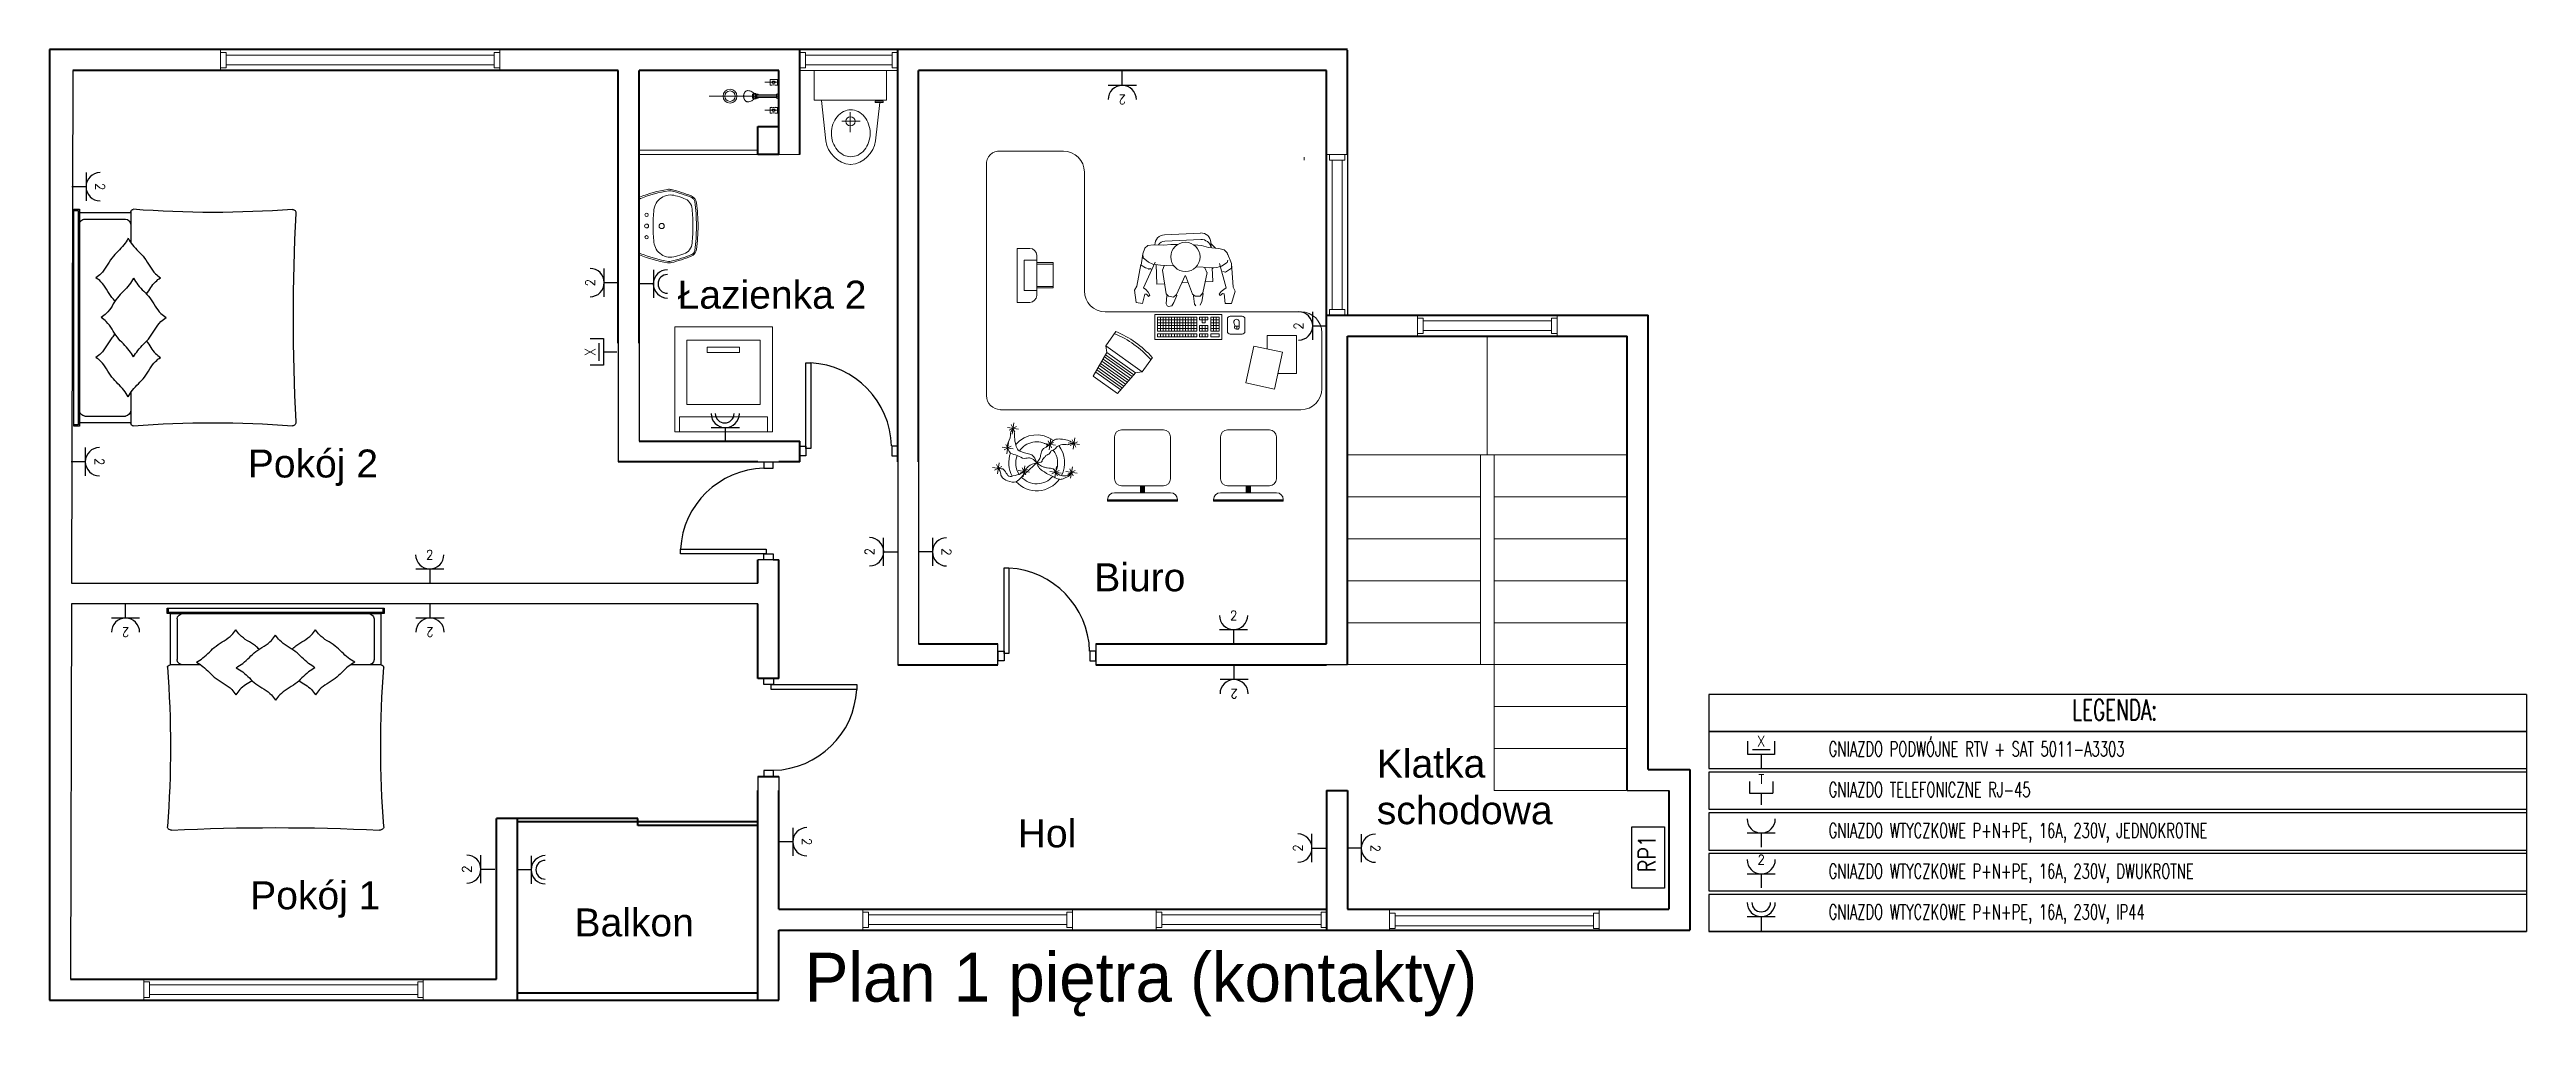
# Model space of a CAD drawing. Header units: inches. Extents: x -114 to 163, y -251 to 267.
# Drawn here: x 32.48 to 50.21, y 53.62 to 60.54 of the extents above; entities that cross this region are included whole.
import ezdxf
from ezdxf.enums import TextEntityAlignment as Align

# ---------------------------------------------------------------- set-up
doc = ezdxf.new("R2010")
doc.units = ezdxf.units.IN
doc.header["$MEASUREMENT"] = 0
for name, color, linetype in [('01-Text', 250, 'Continuous'), ('czerwone gniazzdka', 10, 'Continuous'), ('furn', 34, 'Continuous')]:
    doc.layers.add(name, color=color, linetype=linetype)
doc.layers.add('DOOR WINDOW 1 75', color=7, linetype='Continuous', lineweight=9, true_color=0x666666)
doc.layers.add('FURNITURE E 1 75', color=7, linetype='Continuous', lineweight=13, true_color=0xa6a9ab)
doc.layers.add('TREE C 1 75', color=7, linetype='Continuous', lineweight=5, true_color=0xb9dace, transparency=0.6)
doc.layers.add('WALL 1 75', color=250, linetype='Continuous', lineweight=40)
doc.styles.add('1do100', font='romans.shx', dxfattribs={"width": 0.8})
doc.styles.add('simplex', font='simplex.shx')
doc.styles.add('SS Projects_75_notes', font='bahnschrift.ttf', dxfattribs={"height": 0.35})
doc.styles.get("Standard").update_dxf_attribs({"font": 'arial.ttf'})

msp = doc.modelspace()

# ---------------------------------------------------------------- texts
at = {"color": 1, "style": 'simplex', "width": 0.9}
for rotation, p in [(180, (40.159, 60.18)), (270, (32.844, 59.556)), (90, (36.351, 58.87)), (90, (41.421, 58.56)), (270, (32.839, 57.589)), (90, (38.351, 56.945)), (270, (38.902, 56.944)), (180, (33.026, 56.369)), (180, (35.205, 56.37)), (180, (40.96, 55.929)), (270, (37.902, 54.87)), (90, (41.416, 54.825)), (270, (41.971, 54.824)), (90, (35.468, 54.674))]:
    msp.add_text('2', height=0.0671, rotation=rotation, dxfattribs=at).set_placement(p, align=Align.MIDDLE_CENTER)
for p in [(35.203, 56.923), (40.956, 56.489)]:
    msp.add_text('2', height=0.0671, dxfattribs=at).set_placement(p, align=Align.MIDDLE_CENTER)
at = {"ltscale": 2, "style": 'simplex', "width": 0.65}
msp.add_text('LEGENDA:', height=0.1482, dxfattribs=at).set_placement((47.262, 55.813), align=Align.MIDDLE_CENTER)
for s, p in [('GNIAZDO PODWÓJNE RTV + SAT 5011-A3303', (45.215, 55.534)), ('GNIAZDO TELEFONICZNE RJ-45', (45.215, 55.243)), ('GNIAZDO WTYCZKOWE P+N+PE, 16A, 230V, JEDNOKROTNE ', (45.215, 54.951)), ('GNIAZDO WTYCZKOWE P+N+PE, 16A, 230V, DWUKROTNE ', (45.215, 54.659)), ('GNIAZDO WTYCZKOWE P+N+PE, 16A, 230V, IP44', (45.215, 54.368))]:
    msp.add_text(s, height=0.10585, dxfattribs=at).set_placement(p, align=Align.MIDDLE_LEFT)
at = {"style": 'simplex', "width": 0.9}
for s, p in [('T', (44.733, 55.318)), ('2', (44.732, 54.742))]:
    msp.add_text(s, height=0.0671, dxfattribs=at).set_placement(p, align=Align.MIDDLE_CENTER)
at = {"char_height": 0.2, "attachment_point": 1}
for s, width, insert in [('Łazienka 2', 1.45824, (36.977, 58.884)), ('Pokój 2', 2.06043, (33.901, 57.676)), ('Biuro', 0.2, (39.959, 56.862)), ('Pokój 1', 1.322, (33.918, 54.587)), ('Balkon', 0.98228, (36.239, 54.393))]:
    msp.add_mtext_dynamic_manual_height_columns(s, width=width, gutter_width=1, heights=[0], dxfattribs=dict(at, insert=insert))
at = {"color": 1, "style": 'simplex', "text_generation_flag": 4, "width": 0.9}
msp.add_attdef('X', text='SAT', height=0.0763, rotation=270, dxfattribs=at).set_placement((36.35, 58.374, 0), align=Align.MIDDLE_CENTER)
at = {"color": 0, "style": 'simplex', "text_generation_flag": 4, "width": 0.9}
msp.add_attdef('X', text='SAT', height=0.0763, rotation=180, dxfattribs=at).set_placement((44.732, 55.59, 0), align=Align.MIDDLE_CENTER)
at = {"layer": '01-Text', "insert": (37.887, 54.076), "char_height": 0.35, "attachment_point": 1, "style": 'SS Projects_75_notes'}
msp.add_mtext_dynamic_manual_height_columns('Plan 1 piętra (kontakty)', width=6.34854, gutter_width=1.5, heights=[0], dxfattribs=at)
at = {"layer": 'czerwone gniazzdka', "insert": (43.852, 54.652), "char_height": 0.1245, "attachment_point": 1, "rotation": 90, "style": '1do100'}
msp.add_mtext_dynamic_manual_height_columns('RP1', width=0.88126, gutter_width=0.0778, heights=[0], dxfattribs=at)
at = {"layer": 'Defpoints', "char_height": 0.2, "attachment_point": 1}
for s, width, insert in [('Klatka schodowa', 1.51805, (41.981, 55.529)), ('Hol', 1.87113, (39.411, 55.03))]:
    msp.add_mtext_dynamic_manual_height_columns(s, width=width, gutter_width=1, heights=[0], dxfattribs=dict(at, insert=insert))

# ---------------------------------------------------------------- blocks, each defined once
blk = doc.blocks.new('Drzwi')
for points in [[(0.043, 0.665), (0.078, 0.665), (0.078, 0.052), (0.043, 0.052)], [(0, 0.069), (0.043, 0.069), (0.043, 0), (0, 0)], [(0.7, 0.069), (0.657, 0.069), (0.657, 0), (0.7, 0)]]:
    blk.add_lwpolyline(points, close=True)
blk.add_arc((0.044, 0.053), 0.612, 1.5316, 86.877)
blk = doc.blocks.new('b1')
at = {"color": 0}
for p, q in [((-1000, 0), (1000, 0)), ((-1000, -50), (-1000, 0)), ((-988, -40), (-988, 0)), ((988, 0), (988, -40)), ((1000, 0), (1000, -50)), ((1000, -50), (-1000, -50)), ((988, -40), (-988, -40)), ((-970, -50), (970, -50)), ((-970, -525), (-970, -50)), ((-909, -100), (-909, -475)), ((909, -100), (909, -475)), ((970, -50), (970, -525)), ((-690, -525), (-974, -525)), ((974, -525), (690, -525))]:
    blk.add_line(p, q, dxfattribs=at)
at = {"color": 0, "extrusion": (0, 0, -1)}
for centre, major_axis, start_param, end_param in [((-848, -100), (60.6, 0), 3.141593, 4.712389), ((848, -100), (-60.6, 0), 1.570796, 3.141593), ((-974, -545), (-24.2, 0), -0.063736, 1.570796), ((-15076, -1287), (14106, 0), -0.063736, 0.062687), ((-848, -475), (-60.6, 0), 4.712389, 6.283185), ((848, -475), (60.6, 0), 0, 1.570796), ((15076, -1287), (-14106, 0), -0.062687, 0.063736), ((974, -545), (-24.2, 0), 1.570796, 3.205329), ((-961, -2018), (36.4, 0), 1.523621, 3.20428), ((0, -15428), (16246, 0), 4.653299, 4.771479), ((961, -2018), (36.4, 0), -0.062687, 1.617972)]:
    blk.add_ellipse(centre, major_axis=major_axis, ratio=0.825, start_param=start_param, end_param=end_param, dxfattribs=at)
at = {"color": 0}
for points, knots in [([(-731, -500), (-710, -487), (-641, -445), (-559, -339), (-422, -279), (-379, -217), (-367, -200)], [0, 0, 0, 0, 63.400478, 212.503081, 369.080424, 426.268982, 426.268982, 426.268982, 426.268982]), ([(-152, -379), (-163, -369), (-217, -321), (-313, -279), (-356, -217), (-367, -200)], [172.094326, 172.094326, 172.094326, 172.094326, 212.503081, 369.080424, 426.268982, 426.268982, 426.268982, 426.268982]), ([(152, -379), (163, -369), (217, -321), (313, -279), (356, -217), (367, -200)], [172.094326, 172.094326, 172.094326, 172.094326, 212.503081, 369.080424, 426.268982, 426.268982, 426.268982, 426.268982]), ([(731, -500), (710, -487), (641, -445), (559, -339), (422, -279), (379, -217), (367, -200)], [0, 0, 0, 0, 63.400478, 212.503081, 369.080424, 426.268982, 426.268982, 426.268982, 426.268982]), ([(-363, -550), (-343, -537), (-273, -495), (-191, -389), (-55, -329), (-12, -267), (0, -250)], [0, 0, 0, 0, 63.400478, 212.503081, 369.080424, 426.268982, 426.268982, 426.268982, 426.268982]), ([(363, -550), (343, -537), (273, -495), (191, -389), (55, -329), (12, -267), (0, -250)], [0, 0, 0, 0, 63.400478, 212.503081, 369.080424, 426.268982, 426.268982, 426.268982, 426.268982]), ([(-731, -500), (-710, -512), (-641, -555), (-559, -661), (-422, -720), (-379, -783), (-367, -799)], [0, 0, 0, 0, 63.400478, 212.503081, 369.080424, 426.268982, 426.268982, 426.268982, 426.268982]), ([(-216, -670), (-256, -696), (-319, -730), (-356, -783), (-367, -799)], [244.58101, 244.58101, 244.58101, 244.58101, 369.080424, 426.268982, 426.268982, 426.268982, 426.268982]), ([(-363, -550), (-343, -562), (-273, -605), (-191, -711), (-55, -770), (-12, -833), (0, -849)], [0, 0, 0, 0, 63.400478, 212.503081, 369.080424, 426.268982, 426.268982, 426.268982, 426.268982]), ([(363, -550), (343, -562), (273, -605), (191, -711), (55, -770), (12, -833), (0, -849)], [0, 0, 0, 0, 63.400478, 212.503081, 369.080424, 426.268982, 426.268982, 426.268982, 426.268982]), ([(216, -670), (256, -696), (319, -730), (356, -783), (367, -799)], [244.58101, 244.58101, 244.58101, 244.58101, 369.080424, 426.268982, 426.268982, 426.268982, 426.268982]), ([(731, -500), (710, -512), (641, -555), (559, -661), (422, -720), (379, -783), (367, -799)], [0, 0, 0, 0, 63.400478, 212.503081, 369.080424, 426.268982, 426.268982, 426.268982, 426.268982])]:
    blk.add_open_spline(points, degree=3, knots=knots, dxfattribs=at)

# ---------------------------------------------------------------- linework, layer by layer
for p, q in [((32.648, 60.387), (32.639, 56.721)), ((41.772, 59.787), (41.772, 58.637)), ((32.638, 56.571), (32.632, 53.887)), ((50.209, 55.924), (44.358, 55.924)), ((44.358, 55.924), (44.358, 55.659)), ((50.209, 55.924), (50.209, 54.228)), ((44.358, 55.659), (50.209, 55.659)), ((50.209, 55.659), (44.358, 55.659)), ((44.358, 55.659), (44.358, 55.394)), ((44.358, 55.394), (50.209, 55.394)), ((50.209, 55.368), (44.358, 55.368)), ((44.358, 55.368), (44.358, 55.103)), ((43.772, 55.237), (44.072, 55.237)), ((44.358, 55.103), (50.209, 55.103)), ((50.209, 55.076), (44.358, 55.076)), ((44.358, 55.076), (44.358, 54.811)), ((44.358, 54.811), (50.209, 54.811)), ((50.209, 54.785), (44.358, 54.785)), ((44.358, 54.785), (44.358, 54.519)), ((44.358, 54.519), (50.209, 54.519)), ((50.209, 54.493), (44.358, 54.493)), ((44.358, 54.493), (44.358, 54.228)), ((44.358, 54.228), (50.209, 54.228)), ((50.209, 54.228), (44.358, 54.228))]:
    msp.add_line(p, q)
at = {"color": 1, "ltscale": 3}
for p, q in [((40.26, 60.281), (40.059, 60.281)), ((40.159, 60.281), (40.159, 60.381)), ((32.743, 59.657), (32.743, 59.456)), ((32.743, 59.556), (32.642, 59.556)), ((36.451, 58.769), (36.451, 58.97)), ((36.451, 58.87), (36.552, 58.87)), ((36.804, 58.861), (36.703, 58.861)), ((36.804, 58.962), (36.804, 58.761)), ((41.522, 58.46), (41.522, 58.661)), ((41.522, 58.56), (41.622, 58.56)), ((36.35, 58.47, 0), (36.446, 58.47, 0)), ((36.414, 58.438, 0), (36.414, 58.311, 0)), ((36.446, 58.47, 0), (36.446, 58.279, 0)), ((36.446, 58.374, 0), (36.541, 58.374, 0)), ((36.446, 58.279, 0), (36.35, 58.279, 0)), ((37.217, 57.833), (37.419, 57.833)), ((37.318, 57.833), (37.318, 57.732)), ((32.738, 57.69), (32.738, 57.489)), ((32.738, 57.589), (32.637, 57.589)), ((38.451, 56.844), (38.451, 57.045)), ((38.451, 56.945), (38.552, 56.945)), ((38.801, 56.944), (38.7, 56.944)), ((38.801, 57.044), (38.801, 56.843)), ((35.103, 56.822), (35.304, 56.822)), ((35.203, 56.822), (35.203, 56.721)), ((33.026, 56.469), (33.026, 56.57)), ((35.205, 56.47), (35.205, 56.571)), ((33.127, 56.469), (32.925, 56.469)), ((35.306, 56.47), (35.104, 56.47)), ((40.855, 56.388), (41.056, 56.388)), ((40.956, 56.388), (40.956, 56.287)), ((41.06, 56.03), (40.859, 56.03)), ((40.96, 56.03), (40.96, 56.131)), ((37.802, 54.97), (37.802, 54.769)), ((37.802, 54.87), (37.701, 54.87)), ((41.516, 54.725), (41.516, 54.926)), ((41.516, 54.825), (41.617, 54.825)), ((41.87, 54.824), (41.77, 54.824)), ((41.87, 54.925), (41.87, 54.723)), ((35.569, 54.574), (35.569, 54.775)), ((35.569, 54.674), (35.67, 54.674)), ((35.93, 54.67), (35.829, 54.67)), ((35.93, 54.77), (35.93, 54.569))]:
    msp.add_line(p, q, dxfattribs=at)
at = {"ltscale": 3}
for p, q in [((44.637, 55.495, 0), (44.637, 55.59, 0)), ((44.828, 55.495, 0), (44.637, 55.495, 0)), ((44.732, 55.495, 0), (44.732, 55.4, 0)), ((44.828, 55.59, 0), (44.828, 55.495, 0)), ((44.648, 55.302), (44.648, 55.218)), ((44.648, 55.218), (44.816, 55.218)), ((44.732, 55.218), (44.732, 55.135)), ((44.816, 55.302), (44.816, 55.218)), ((44.632, 54.933), (44.833, 54.933)), ((44.732, 54.933), (44.732, 54.832)), ((44.632, 54.641), (44.833, 54.641)), ((44.732, 54.641), (44.732, 54.54)), ((44.632, 54.336), (44.833, 54.336)), ((44.732, 54.336), (44.732, 54.235))]:
    msp.add_line(p, q, dxfattribs=at)
at = {"color": 0, "ltscale": 3}
for p, q in [((44.796, 55.527, 0), (44.669, 55.527, 0)), ((44.669, 55.527, 0), (44.669, 55.527, 0)), ((44.796, 55.527, 0), (44.796, 55.527, 0))]:
    msp.add_line(p, q, dxfattribs=at)
at = {"color": 1, "ltscale": 3}
for centre, radius, start, end in [((40.159, 60.18), 0.101, 0, 180), ((32.844, 59.556), 0.101, 90, 270), ((36.351, 58.87), 0.101, 270, 90), ((36.904, 58.861), 0.101, 90, 270), ((36.904, 58.861), 0.0671, 90, 270), ((41.421, 58.56), 0.101, 270, 90), ((37.318, 57.933), 0.101, 180, 0), ((37.314, 57.933), 0.0671, 180, 0), ((32.839, 57.589), 0.101, 90, 270), ((35.203, 56.923), 0.101, 180, 0), ((38.351, 56.945), 0.101, 270, 90), ((38.902, 56.944), 0.101, 90, 270), ((33.026, 56.369), 0.101, 0, 180), ((35.205, 56.37), 0.101, 0, 180), ((40.956, 56.489), 0.101, 180, 0), ((40.96, 55.929), 0.101, 0, 180), ((37.902, 54.87), 0.101, 90, 270), ((41.416, 54.825), 0.101, 270, 90), ((41.971, 54.824), 0.101, 90, 270), ((35.468, 54.674), 0.101, 270, 90), ((36.03, 54.67), 0.101, 90, 270), ((36.03, 54.67), 0.0671, 90, 270)]:
    msp.add_arc(centre, radius, start, end, dxfattribs=at)
at = {"ltscale": 3}
for centre, radius in [((44.732, 55.033), 0.101), ((44.732, 54.742), 0.101), ((44.732, 54.436), 0.101), ((44.732, 54.436), 0.0671)]:
    msp.add_arc(centre, radius, 180, 0, dxfattribs=at)
at = {"layer": 'czerwone gniazzdka'}
msp.add_lwpolyline([(43.805, 54.538), (43.805, 54.977), (44.039, 54.977), (44.039, 54.538)], close=True, dxfattribs=at)
at = {"layer": 'Defpoints'}
for p, q in [((36.552, 58.437), (36.552, 57.737)), ((36.702, 58.437), (36.702, 57.737)), ((36.552, 57.737), (36.552, 57.587)), ((37.552, 57.587), (37.702, 57.587)), ((38.552, 57.587), (38.552, 56.135)), ((38.702, 57.587), (38.702, 56.287)), ((37.702, 56.886), (37.552, 56.886)), ((37.662, 56.886), (37.702, 56.886)), ((37.552, 56.571), (32.638, 56.571)), ((32.639, 56.721), (37.552, 56.721)), ((39.269, 56.135), (39.269, 56.287)), ((39.969, 56.287), (39.969, 56.135)), ((41.622, 56.137), (41.772, 56.137)), ((37.552, 55.337), (37.552, 55.237)), ((37.702, 55.337), (37.702, 55.237))]:
    msp.add_line(p, q, dxfattribs=at)
at = {"layer": 'DOOR WINDOW 1 75'}
for p, q in [((33.705, 60.537), (33.705, 60.387)), ((33.745, 60.517), (33.705, 60.517)), ((33.745, 60.517), (33.745, 60.407)), ((35.665, 60.497), (33.745, 60.497)), ((35.665, 60.517), (35.665, 60.407)), ((35.705, 60.517), (35.665, 60.517)), ((35.705, 60.537), (35.705, 60.387)), ((37.892, 60.517), (37.852, 60.517)), ((37.892, 60.517), (37.892, 60.407)), ((38.512, 60.497), (37.892, 60.497)), ((38.512, 60.517), (38.512, 60.407)), ((38.552, 60.517), (38.512, 60.517)), ((38.552, 60.387), (38.552, 60.537)), ((33.745, 60.407), (33.705, 60.407)), ((35.665, 60.427), (33.745, 60.427)), ((35.705, 60.407), (35.665, 60.407)), ((37.892, 60.407), (37.852, 60.407)), ((38.552, 60.387), (37.852, 60.387)), ((38.512, 60.427), (37.892, 60.427)), ((38.552, 60.407), (38.512, 60.407)), ((41.622, 59.837), (41.622, 59.787)), ((41.772, 59.787), (41.622, 59.787)), ((41.642, 59.747), (41.642, 59.787)), ((41.752, 59.747), (41.642, 59.747)), ((41.662, 58.677), (41.662, 59.747)), ((41.732, 58.677), (41.732, 59.747)), ((41.752, 59.747), (41.752, 59.787)), ((41.772, 58.637), (41.772, 59.787)), ((41.752, 58.677), (41.642, 58.677)), ((41.642, 58.637), (41.642, 58.677)), ((41.752, 58.637), (41.752, 58.677)), ((42.272, 58.487), (42.272, 58.637)), ((42.312, 58.617), (42.272, 58.617)), ((42.312, 58.507), (42.272, 58.507)), ((42.312, 58.617), (42.312, 58.507)), ((43.232, 58.597), (42.312, 58.597)), ((43.232, 58.527), (42.312, 58.527)), ((43.232, 58.617), (43.232, 58.507)), ((43.272, 58.617), (43.232, 58.617)), ((43.272, 58.507), (43.232, 58.507)), ((43.272, 58.487), (43.272, 58.637)), ((38.302, 54.237), (38.302, 54.387)), ((38.342, 54.367), (38.302, 54.367)), ((38.342, 54.257), (38.302, 54.257)), ((38.342, 54.367), (38.342, 54.257)), ((39.762, 54.347), (38.342, 54.347)), ((39.762, 54.277), (38.342, 54.277)), ((39.762, 54.367), (39.762, 54.257)), ((39.802, 54.367), (39.762, 54.367)), ((39.802, 54.257), (39.762, 54.257)), ((39.802, 54.237), (39.802, 54.387)), ((40.402, 54.237), (40.402, 54.387)), ((40.442, 54.367), (40.402, 54.367)), ((40.442, 54.257), (40.402, 54.257)), ((40.442, 54.367), (40.442, 54.257)), ((41.582, 54.347), (40.442, 54.347)), ((41.582, 54.277), (40.442, 54.277)), ((41.582, 54.367), (41.582, 54.257)), ((41.622, 54.367), (41.582, 54.367)), ((41.622, 54.257), (41.582, 54.257)), ((42.072, 54.237), (42.072, 54.387)), ((42.112, 54.359), (42.072, 54.359)), ((42.112, 54.249), (42.072, 54.249)), ((42.112, 54.359), (42.112, 54.249)), ((43.532, 54.339), (42.112, 54.339)), ((43.532, 54.269), (42.112, 54.269)), ((43.532, 54.359), (43.532, 54.249)), ((43.572, 54.359), (43.532, 54.359)), ((43.572, 54.249), (43.532, 54.249)), ((43.572, 54.237), (43.572, 54.387)), ((33.157, 53.887), (33.157, 53.737)), ((33.197, 53.867), (33.157, 53.867)), ((33.197, 53.757), (33.157, 53.757)), ((33.197, 53.867), (33.197, 53.757)), ((35.117, 53.847), (33.197, 53.847)), ((35.117, 53.777), (33.197, 53.777)), ((35.117, 53.867), (35.117, 53.757)), ((35.157, 53.867), (35.117, 53.867)), ((35.157, 53.757), (35.117, 53.757)), ((35.157, 53.887), (35.157, 53.737))]:
    msp.add_line(p, q, dxfattribs=at)
at = {"layer": 'FURNITURE E 1 75'}
for p, q in [((37.702, 60.304), (37.602, 60.304)), ((37.955, 60.387), (37.955, 60.175)), ((38.473, 60.175), (38.473, 60.387)), ((37.702, 60.104), (37.602, 60.104)), ((37.955, 60.175), (38.473, 60.175)), ((38.038, 59.885), (38.006, 60.174)), ((38.392, 60.169), (38.392, 60.159)), ((38.449, 60.169), (38.392, 60.169)), ((38.392, 60.159), (38.448, 60.159)), ((38.394, 59.885), (38.424, 60.159)), ((38.448, 60.159), (38.448, 60.169)), ((38.152, 60.026), (38.283, 60.026)), ((38.212, 59.947), (38.212, 60.09)), ((36.702, 59.817), (37.552, 59.817)), ((36.702, 59.787), (37.852, 59.787)), ((39.738, 59.811), (39.288, 59.811)), ((41.461, 59.767), (41.461, 59.747)), ((39.188, 58.061), (39.188, 59.711)), ((39.888, 58.811), (39.888, 59.661)), ((40.461, 59.213), (40.719, 59.225)), ((39.408, 59.115), (39.408, 58.729)), ((39.497, 59.115), (39.408, 59.115)), ((39.547, 59.031), (39.457, 59.031)), ((39.457, 58.814), (39.457, 59.031)), ((39.547, 58.779), (39.547, 59.065)), ((40.306, 59.075), (40.294, 58.995)), ((40.306, 59.075), (40.321, 59.117)), ((40.306, 59.075), (40.31, 59.048)), ((40.31, 59.048), (40.347, 59.016)), ((40.321, 59.117), (40.343, 59.135)), ((40.343, 59.135), (40.383, 59.141)), ((40.383, 59.141), (40.457, 59.138)), ((40.457, 59.138), (40.508, 59.144)), ((40.463, 59.166), (40.722, 59.178)), ((40.508, 59.144), (40.56, 59.142)), ((40.727, 59.135), (40.675, 59.14)), ((40.776, 59.122), (40.727, 59.135)), ((40.851, 59.115), (40.776, 59.122)), ((40.793, 59.158), (40.795, 59.12)), ((40.827, 59.117), (40.794, 59.151)), ((40.889, 59.105), (40.851, 59.115)), ((40.909, 59.084), (40.889, 59.105)), ((40.912, 59.071), (40.909, 59.084)), ((40.942, 59.008), (40.909, 59.084)), ((39.547, 59.013), (39.664, 59.013)), ((39.547, 59.003), (39.664, 59.003)), ((39.664, 58.832), (39.664, 59.013)), ((40.293, 58.999), (40.264, 58.845)), ((40.294, 58.995), (40.326, 58.976)), ((40.312, 58.832), (40.394, 59.016)), ((40.326, 58.976), (40.365, 58.967)), ((40.347, 59.016), (40.379, 59.003)), ((40.347, 58.964), (40.363, 58.97)), ((40.379, 59.003), (40.432, 58.994)), ((40.407, 58.86), (40.401, 58.999)), ((40.462, 58.862), (40.407, 58.86)), ((40.432, 58.994), (40.477, 58.993)), ((40.458, 58.99), (40.447, 58.959)), ((40.473, 58.791), (40.447, 58.959)), ((40.477, 58.993), (40.523, 58.99)), ((40.61, 58.921), (40.548, 58.786)), ((40.63, 58.871), (40.585, 58.868)), ((40.661, 58.787), (40.611, 58.921)), ((40.738, 58.981), (40.692, 58.984)), ((40.768, 58.942), (40.735, 58.797)), ((40.783, 58.976), (40.738, 58.981)), ((40.75, 58.977), (40.768, 58.938)), ((40.807, 58.879), (40.753, 58.876)), ((40.837, 58.978), (40.783, 58.976)), ((40.811, 58.977), (40.802, 58.969)), ((40.802, 58.977), (40.807, 58.879)), ((40.87, 58.987), (40.837, 58.978)), ((40.904, 58.832), (40.854, 59.006)), ((40.911, 59.014), (40.87, 58.987)), ((40.898, 58.945), (40.879, 58.95)), ((40.94, 58.973), (40.898, 58.945)), ((40.916, 59.03), (40.911, 59.014)), ((40.94, 59.006), (40.94, 58.973)), ((40.942, 59.008), (40.953, 58.838)), ((39.408, 58.729), (39.497, 58.729)), ((39.547, 58.814), (39.457, 58.814)), ((39.547, 58.842), (39.664, 58.842)), ((39.547, 58.832), (39.664, 58.832)), ((40.264, 58.845), (40.247, 58.817)), ((40.247, 58.817), (40.259, 58.727)), ((40.259, 58.727), (40.304, 58.721)), ((40.304, 58.721), (40.322, 58.788)), ((40.328, 58.82), (40.312, 58.832)), ((40.322, 58.788), (40.333, 58.788)), ((40.345, 58.802), (40.328, 58.82)), ((40.333, 58.788), (40.34, 58.78)), ((40.34, 58.78), (40.348, 58.772)), ((40.357, 58.781), (40.345, 58.802)), ((40.348, 58.772), (40.357, 58.781)), ((40.489, 58.774), (40.473, 58.791)), ((40.474, 58.719), (40.478, 58.777)), ((40.48, 58.705), (40.474, 58.719)), ((40.478, 58.777), (40.481, 58.783)), ((40.49, 58.699), (40.48, 58.705)), ((40.526, 58.767), (40.489, 58.774)), ((40.513, 58.703), (40.49, 58.699)), ((40.528, 58.727), (40.513, 58.703)), ((40.548, 58.786), (40.526, 58.767)), ((40.549, 58.779), (40.528, 58.727)), ((40.549, 58.779), (40.548, 58.786)), ((40.68, 58.773), (40.661, 58.787)), ((40.668, 58.774), (40.67, 58.78)), ((40.676, 58.716), (40.668, 58.774)), ((40.685, 58.704), (40.676, 58.716)), ((40.717, 58.774), (40.68, 58.773)), ((40.735, 58.797), (40.717, 58.774)), ((40.728, 58.735), (40.718, 58.708)), ((40.738, 58.79), (40.728, 58.735)), ((40.738, 58.79), (40.735, 58.797)), ((40.853, 58.788), (40.868, 58.807)), ((40.86, 58.777), (40.853, 58.788)), ((40.869, 58.784), (40.86, 58.777)), ((40.868, 58.807), (40.886, 58.822)), ((40.877, 58.792), (40.869, 58.784)), ((40.888, 58.789), (40.877, 58.792)), ((40.886, 58.822), (40.904, 58.832)), ((40.896, 58.721), (40.888, 58.789)), ((40.942, 58.72), (40.896, 58.721)), ((40.967, 58.808), (40.942, 58.72)), ((40.953, 58.838), (40.967, 58.808)), ((36.956, 57.803), (36.956, 58.553)), ((36.956, 58.553), (37.656, 58.553)), ((37.656, 57.803), (37.656, 58.553)), ((41.438, 58.661), (40.038, 58.661)), ((40.041, 58.419), (40.113, 58.521)), ((40.872, 58.643), (40.392, 58.643)), ((40.392, 58.643), (40.392, 58.463)), ((40.412, 58.523), (40.412, 58.623)), ((40.692, 58.623), (40.412, 58.623)), ((40.692, 58.603), (40.412, 58.603)), ((40.692, 58.583), (40.412, 58.583)), ((40.692, 58.563), (40.412, 58.563)), ((40.692, 58.543), (40.412, 58.543)), ((40.692, 58.523), (40.412, 58.523)), ((40.412, 58.503), (40.412, 58.483)), ((40.692, 58.503), (40.412, 58.503)), ((40.432, 58.623), (40.432, 58.523)), ((40.432, 58.503), (40.432, 58.483)), ((40.452, 58.623), (40.452, 58.523)), ((40.452, 58.503), (40.452, 58.483)), ((40.472, 58.623), (40.472, 58.523)), ((40.472, 58.503), (40.472, 58.483)), ((40.492, 58.623), (40.492, 58.523)), ((40.492, 58.503), (40.492, 58.483)), ((40.512, 58.623), (40.512, 58.523)), ((40.512, 58.503), (40.512, 58.483)), ((40.532, 58.623), (40.532, 58.523)), ((40.532, 58.503), (40.532, 58.483)), ((40.552, 58.623), (40.552, 58.523)), ((40.552, 58.503), (40.552, 58.483)), ((40.572, 58.623), (40.572, 58.523)), ((40.572, 58.503), (40.572, 58.483)), ((40.592, 58.623), (40.592, 58.523)), ((40.592, 58.503), (40.592, 58.483)), ((40.612, 58.623), (40.612, 58.523)), ((40.612, 58.503), (40.612, 58.483)), ((40.632, 58.623), (40.632, 58.523)), ((40.632, 58.503), (40.632, 58.483)), ((40.652, 58.623), (40.652, 58.523)), ((40.652, 58.503), (40.652, 58.483)), ((40.672, 58.623), (40.672, 58.523)), ((40.672, 58.503), (40.672, 58.483)), ((40.692, 58.623), (40.692, 58.523)), ((40.692, 58.503), (40.692, 58.483)), ((40.712, 58.623), (40.712, 58.603)), ((40.772, 58.623), (40.712, 58.623)), ((40.772, 58.603), (40.712, 58.603)), ((40.712, 58.563), (40.712, 58.523)), ((40.772, 58.563), (40.712, 58.563)), ((40.772, 58.543), (40.712, 58.543)), ((40.772, 58.523), (40.712, 58.523)), ((40.712, 58.503), (40.712, 58.483)), ((40.772, 58.503), (40.712, 58.503)), ((40.732, 58.623), (40.732, 58.583)), ((40.752, 58.583), (40.732, 58.583)), ((40.732, 58.563), (40.732, 58.523)), ((40.732, 58.503), (40.732, 58.483)), ((40.752, 58.623), (40.752, 58.583)), ((40.752, 58.563), (40.752, 58.523)), ((40.752, 58.503), (40.752, 58.483)), ((40.772, 58.623), (40.772, 58.603)), ((40.772, 58.563), (40.772, 58.523)), ((40.772, 58.503), (40.772, 58.483)), ((40.792, 58.623), (40.792, 58.523)), ((40.852, 58.623), (40.792, 58.623)), ((40.852, 58.603), (40.792, 58.603)), ((40.852, 58.583), (40.792, 58.583)), ((40.852, 58.563), (40.792, 58.563)), ((40.852, 58.543), (40.792, 58.543)), ((40.852, 58.523), (40.792, 58.523)), ((40.792, 58.503), (40.792, 58.483)), ((40.852, 58.503), (40.792, 58.503)), ((40.812, 58.623), (40.812, 58.523)), ((40.832, 58.623), (40.832, 58.523)), ((40.852, 58.623), (40.852, 58.523)), ((40.852, 58.503), (40.852, 58.483)), ((40.872, 58.643), (40.872, 58.463)), ((40.912, 58.61), (40.912, 58.522)), ((41.017, 58.63), (40.932, 58.63)), ((40.932, 58.502), (41.017, 58.502)), ((40.997, 58.559), (40.963, 58.559)), ((40.982, 58.537), (40.977, 58.537)), ((40.98, 58.537), (40.98, 58.559)), ((40.997, 58.588), (40.997, 58.552)), ((41.037, 58.522), (41.037, 58.61)), ((41.588, 58.111), (41.588, 58.511)), ((37.044, 57.997), (37.044, 58.459)), ((37.044, 58.459), (37.569, 58.459)), ((37.421, 58.409), (37.188, 58.409)), ((37.188, 58.409), (37.188, 58.371)), ((37.188, 58.371), (37.421, 58.371)), ((37.421, 58.371), (37.421, 58.409)), ((37.569, 57.997), (37.569, 58.459)), ((39.952, 58.201), (40.049, 58.369)), ((40.218, 58.184), (40.022, 58.323)), ((40.229, 58.198), (40.031, 58.339)), ((40.241, 58.211), (40.04, 58.354)), ((40.041, 58.419), (40.049, 58.369)), ((40.302, 58.233), (40.041, 58.419)), ((40.253, 58.225), (40.049, 58.369)), ((40.302, 58.233), (40.375, 58.335)), ((40.872, 58.463), (40.392, 58.463)), ((40.692, 58.483), (40.412, 58.483)), ((40.772, 58.483), (40.712, 58.483)), ((40.852, 58.483), (40.792, 58.483)), ((41.044, 58.152), (41.1, 58.416)), ((41.1, 58.416), (41.305, 58.373)), ((41.197, 58.491), (41.407, 58.491)), ((41.197, 58.396), (41.197, 58.491)), ((41.305, 58.373), (41.249, 58.109)), ((41.407, 58.491), (41.407, 58.221)), ((42.772, 57.637), (42.772, 58.487)), ((40.126, 58.077), (39.952, 58.201)), ((40.148, 58.103), (39.969, 58.23)), ((40.16, 58.116), (39.978, 58.245)), ((40.171, 58.13), (39.987, 58.261)), ((40.183, 58.144), (39.996, 58.276)), ((40.194, 58.157), (40.004, 58.292)), ((40.206, 58.171), (40.013, 58.307)), ((40.126, 58.077), (40.253, 58.225)), ((40.302, 58.233), (40.253, 58.225)), ((41.249, 58.109), (41.044, 58.152)), ((41.407, 58.221), (41.273, 58.221)), ((37.044, 57.997), (37.569, 57.997)), ((36.956, 57.803), (37.656, 57.803)), ((36.991, 57.91), (36.991, 57.803)), ((37.621, 57.91), (36.991, 57.91)), ((37.621, 57.803), (37.621, 57.91)), ((39.288, 57.961), (41.438, 57.961)), ((39.371, 57.787), (39.383, 57.868)), ((40.454, 57.817), (40.154, 57.817)), ((40.912, 57.817), (41.212, 57.817)), ((40.104, 57.767), (40.104, 57.467)), ((40.504, 57.467), (40.504, 57.767)), ((40.862, 57.467), (40.862, 57.767)), ((41.262, 57.767), (41.262, 57.467)), ((41.772, 57.637), (43.772, 57.637)), ((42.722, 56.137), (42.722, 57.637)), ((42.822, 55.237), (42.822, 57.637)), ((40.054, 57.317), (40.054, 57.307)), ((40.054, 57.317), (40.054, 57.317)), ((40.054, 57.317), (40.554, 57.317)), ((40.054, 57.312), (40.554, 57.312)), ((40.054, 57.307), (40.554, 57.307)), ((40.504, 57.367), (40.104, 57.367)), ((40.454, 57.417), (40.154, 57.417)), ((40.289, 57.367), (40.289, 57.417)), ((40.294, 57.367), (40.294, 57.417)), ((40.299, 57.367), (40.299, 57.417)), ((40.304, 57.367), (40.304, 57.417)), ((40.309, 57.367), (40.309, 57.417)), ((40.314, 57.367), (40.314, 57.417)), ((40.319, 57.367), (40.319, 57.417)), ((40.554, 57.317), (40.554, 57.307)), ((40.554, 57.317), (40.554, 57.317)), ((41.312, 57.317), (40.812, 57.317)), ((40.812, 57.317), (40.812, 57.307)), ((40.812, 57.317), (40.812, 57.317)), ((41.312, 57.312), (40.812, 57.312)), ((41.312, 57.307), (40.812, 57.307)), ((40.862, 57.367), (41.262, 57.367)), ((41.212, 57.417), (40.912, 57.417)), ((41.047, 57.367), (41.047, 57.417)), ((41.052, 57.367), (41.052, 57.417)), ((41.057, 57.367), (41.057, 57.417)), ((41.062, 57.367), (41.062, 57.417)), ((41.067, 57.367), (41.067, 57.417)), ((41.072, 57.367), (41.072, 57.417)), ((41.077, 57.367), (41.077, 57.417)), ((41.312, 57.317), (41.312, 57.307)), ((41.312, 57.317), (41.312, 57.317)), ((41.772, 57.337), (42.722, 57.337)), ((42.822, 57.337), (43.772, 57.337)), ((41.772, 57.037), (42.722, 57.037)), ((42.822, 57.037), (43.772, 57.037)), ((41.772, 56.737), (42.722, 56.737)), ((42.822, 56.737), (43.772, 56.737)), ((41.772, 56.437), (42.722, 56.437)), ((42.822, 56.437), (43.772, 56.437)), ((41.772, 56.137), (43.772, 56.137)), ((42.822, 55.837), (43.772, 55.837)), ((42.822, 55.537), (43.772, 55.537)), ((42.822, 55.237), (43.768, 55.237))]:
    msp.add_line(p, q, dxfattribs=at)
for points in [[(37.652, 60.324), (37.639, 60.324), (37.639, 60.283), (37.652, 60.283)], [(37.674, 60.283), (37.691, 60.283), (37.691, 60.324), (37.674, 60.324)], [(37.697, 60.319), (37.691, 60.319)], [(37.691, 60.289), (37.697, 60.289)], [(37.702, 60.204), (37.202, 60.204)], [(37.449, 60.209), (37.45, 60.215)], [(37.449, 60.204), (37.449, 60.209)], [(37.449, 60.198), (37.449, 60.204)], [(37.45, 60.192), (37.449, 60.198)], [(37.45, 60.215), (37.451, 60.22)], [(37.451, 60.187), (37.45, 60.192)], [(37.451, 60.22), (37.453, 60.225)], [(37.451, 60.204), (37.452, 60.209)], [(37.452, 60.198), (37.451, 60.204)], [(37.453, 60.182), (37.451, 60.187)], [(37.452, 60.215), (37.454, 60.22)], [(37.452, 60.209), (37.452, 60.215)], [(37.452, 60.192), (37.452, 60.198)], [(37.454, 60.187), (37.452, 60.192)], [(37.453, 60.225), (37.456, 60.23)], [(37.456, 60.178), (37.453, 60.182)], [(37.454, 60.22), (37.456, 60.225)], [(37.456, 60.182), (37.454, 60.187)], [(37.456, 60.23), (37.458, 60.234)], [(37.456, 60.225), (37.458, 60.23)], [(37.458, 60.178), (37.456, 60.182)], [(37.458, 60.174), (37.456, 60.178)], [(37.458, 60.234), (37.462, 60.237)], [(37.458, 60.23), (37.461, 60.234)], [(37.461, 60.174), (37.458, 60.178)], [(37.462, 60.17), (37.458, 60.174)], [(37.461, 60.234), (37.464, 60.237)], [(37.464, 60.17), (37.461, 60.174)], [(37.462, 60.237), (37.465, 60.24)], [(37.465, 60.167), (37.462, 60.17)], [(37.464, 60.237), (37.468, 60.24)], [(37.468, 60.167), (37.464, 60.17)], [(37.465, 60.24), (37.469, 60.242)], [(37.469, 60.165), (37.465, 60.167)], [(37.468, 60.24), (37.472, 60.242)], [(37.472, 60.165), (37.468, 60.167)], [(37.469, 60.242), (37.473, 60.243)], [(37.473, 60.164), (37.469, 60.165)], [(37.472, 60.242), (37.475, 60.243)], [(37.475, 60.164), (37.472, 60.165)], [(37.473, 60.243), (37.477, 60.244)], [(37.477, 60.164), (37.473, 60.164)], [(37.475, 60.243), (37.48, 60.244)], [(37.48, 60.164), (37.475, 60.164)], [(37.48, 60.244), (37.477, 60.244)], [(37.477, 60.164), (37.48, 60.164)], [(37.48, 60.244), (37.487, 60.243)], [(37.487, 60.164), (37.48, 60.164)], [(37.487, 60.243), (37.494, 60.242)], [(37.494, 60.166), (37.487, 60.164)], [(37.494, 60.242), (37.5, 60.24)], [(37.5, 60.168), (37.494, 60.166)], [(37.5, 60.24), (37.507, 60.236)], [(37.507, 60.171), (37.5, 60.168)], [(37.507, 60.236), (37.514, 60.232)], [(37.514, 60.175), (37.507, 60.171)], [(37.512, 60.204), (37.513, 60.208)], [(37.513, 60.2), (37.512, 60.204)], [(37.513, 60.211), (37.514, 60.215)], [(37.513, 60.208), (37.513, 60.211)], [(37.513, 60.196), (37.513, 60.2)], [(37.514, 60.193), (37.513, 60.196)], [(37.514, 60.232), (37.52, 60.227)], [(37.514, 60.215), (37.516, 60.218)], [(37.514, 60.208), (37.515, 60.211)], [(37.514, 60.204), (37.514, 60.208)], [(37.514, 60.2), (37.514, 60.204)], [(37.515, 60.196), (37.514, 60.2)], [(37.516, 60.19), (37.514, 60.193)], [(37.52, 60.18), (37.514, 60.175)], [(37.515, 60.211), (37.516, 60.215)], [(37.516, 60.193), (37.515, 60.196)], [(37.516, 60.218), (37.518, 60.22)], [(37.516, 60.215), (37.518, 60.218)], [(37.518, 60.19), (37.516, 60.193)], [(37.518, 60.187), (37.516, 60.19)], [(37.518, 60.22), (37.52, 60.222)], [(37.518, 60.218), (37.52, 60.22)], [(37.518, 60.208), (37.519, 60.211)], [(37.518, 60.204), (37.518, 60.208)], [(37.518, 60.2), (37.518, 60.204)], [(37.519, 60.196), (37.518, 60.2)], [(37.52, 60.187), (37.518, 60.19)], [(37.52, 60.185), (37.518, 60.187)], [(37.519, 60.211), (37.52, 60.215)], [(37.519, 60.206), (37.52, 60.21)], [(37.519, 60.204), (37.52, 60.208)], [(37.519, 60.202), (37.519, 60.206)], [(37.52, 60.2), (37.519, 60.204)], [(37.52, 60.198), (37.519, 60.202)], [(37.52, 60.193), (37.519, 60.196)], [(37.52, 60.227), (37.525, 60.221)], [(37.52, 60.222), (37.522, 60.223)], [(37.52, 60.22), (37.522, 60.222)], [(37.52, 60.215), (37.521, 60.218)], [(37.52, 60.211), (37.522, 60.215)], [(37.52, 60.21), (37.521, 60.213)], [(37.52, 60.208), (37.52, 60.211)], [(37.52, 60.196), (37.52, 60.2)], [(37.521, 60.194), (37.52, 60.198)], [(37.522, 60.193), (37.52, 60.196)], [(37.521, 60.19), (37.52, 60.193)], [(37.522, 60.185), (37.52, 60.187)], [(37.525, 60.186), (37.52, 60.18)], [(37.522, 60.184), (37.52, 60.185)], [(37.521, 60.218), (37.523, 60.22)], [(37.521, 60.213), (37.522, 60.216)], [(37.522, 60.191), (37.521, 60.194)], [(37.523, 60.187), (37.521, 60.19)], [(37.522, 60.223), (37.525, 60.224)], [(37.522, 60.222), (37.524, 60.223)], [(37.522, 60.216), (37.524, 60.219)], [(37.522, 60.215), (37.523, 60.218)], [(37.523, 60.19), (37.522, 60.193)], [(37.524, 60.188), (37.522, 60.191)], [(37.524, 60.184), (37.522, 60.185)], [(37.525, 60.184), (37.522, 60.184)], [(37.523, 60.22), (37.525, 60.222)], [(37.523, 60.218), (37.525, 60.22)], [(37.525, 60.187), (37.523, 60.19)], [(37.525, 60.185), (37.523, 60.187)], [(37.524, 60.223), (37.527, 60.224)], [(37.524, 60.219), (37.526, 60.221)], [(37.526, 60.186), (37.524, 60.188)], [(37.527, 60.184), (37.524, 60.184)], [(37.525, 60.224), (37.532, 60.224)], [(37.525, 60.222), (37.528, 60.223)], [(37.525, 60.22), (37.527, 60.222)], [(37.527, 60.185), (37.525, 60.187)], [(37.528, 60.184), (37.525, 60.185)], [(37.525, 60.184), (37.532, 60.184)], [(37.526, 60.221), (37.528, 60.223)], [(37.528, 60.185), (37.526, 60.186)], [(37.527, 60.222), (37.529, 60.223)], [(37.529, 60.184), (37.527, 60.185)], [(37.528, 60.223), (37.531, 60.224)], [(37.528, 60.223), (37.53, 60.224)], [(37.531, 60.184), (37.528, 60.185)], [(37.53, 60.184), (37.528, 60.184)], [(37.529, 60.223), (37.532, 60.224)], [(37.532, 60.184), (37.529, 60.184)], [(37.53, 60.207), (37.531, 60.21)], [(37.53, 60.204), (37.53, 60.207)], [(37.53, 60.2), (37.53, 60.204)], [(37.531, 60.197), (37.53, 60.2)], [(37.531, 60.224), (37.533, 60.224)], [(37.531, 60.21), (37.532, 60.213)], [(37.532, 60.194), (37.531, 60.197)], [(37.533, 60.184), (37.531, 60.184)], [(37.532, 60.213), (37.534, 60.215)], [(37.534, 60.192), (37.532, 60.194)], [(37.533, 60.224), (37.535, 60.223)], [(37.535, 60.185), (37.533, 60.184)], [(37.534, 60.215), (37.536, 60.217)], [(37.536, 60.19), (37.534, 60.192)], [(37.535, 60.223), (37.538, 60.221)], [(37.538, 60.186), (37.535, 60.185)], [(37.536, 60.217), (37.538, 60.218)], [(37.538, 60.189), (37.536, 60.19)], [(37.537, 60.205), (37.538, 60.209)], [(37.537, 60.202), (37.537, 60.205)], [(37.538, 60.199), (37.537, 60.202)], [(37.538, 60.221), (37.54, 60.219)], [(37.538, 60.218), (37.541, 60.219)], [(37.538, 60.209), (37.539, 60.212)], [(37.539, 60.196), (37.538, 60.199)], [(37.541, 60.189), (37.538, 60.189)], [(37.54, 60.188), (37.538, 60.186)], [(37.539, 60.212), (37.54, 60.214)], [(37.54, 60.193), (37.539, 60.196)], [(37.54, 60.214), (37.542, 60.216)], [(37.542, 60.191), (37.54, 60.193)], [(37.548, 60.219), (37.541, 60.219)], [(37.541, 60.206), (37.542, 60.209)], [(37.541, 60.204), (37.541, 60.206)], [(37.541, 60.201), (37.541, 60.204)], [(37.542, 60.199), (37.541, 60.201)], [(37.548, 60.189), (37.541, 60.189)], [(37.542, 60.216), (37.544, 60.218)], [(37.542, 60.209), (37.543, 60.211)], [(37.543, 60.197), (37.542, 60.199)], [(37.544, 60.19), (37.542, 60.191)], [(37.543, 60.211), (37.544, 60.212)], [(37.544, 60.195), (37.543, 60.197)], [(37.544, 60.218), (37.546, 60.219)], [(37.544, 60.212), (37.546, 60.213)], [(37.546, 60.194), (37.544, 60.195)], [(37.546, 60.189), (37.544, 60.19)], [(37.546, 60.219), (37.549, 60.219)], [(37.546, 60.213), (37.548, 60.214)], [(37.548, 60.194), (37.546, 60.194)], [(37.549, 60.189), (37.546, 60.189)], [(37.685, 60.214), (37.548, 60.214)], [(37.685, 60.194), (37.548, 60.194)], [(37.549, 60.219), (37.551, 60.218)], [(37.551, 60.19), (37.549, 60.189)], [(37.551, 60.218), (37.553, 60.217)], [(37.553, 60.191), (37.551, 60.19)], [(37.553, 60.217), (37.555, 60.215)], [(37.555, 60.193), (37.553, 60.191)], [(37.652, 60.124), (37.639, 60.124), (37.639, 60.083), (37.652, 60.083)], [(37.674, 60.083), (37.691, 60.083), (37.691, 60.124), (37.674, 60.124)], [(37.687, 60.219), (37.685, 60.216)], [(37.685, 60.216), (37.685, 60.191)], [(37.685, 60.191), (37.687, 60.189)], [(37.695, 60.219), (37.687, 60.219)], [(37.687, 60.189), (37.695, 60.189)], [(37.697, 60.119), (37.691, 60.119)], [(37.699, 60.239), (37.695, 60.219)], [(37.695, 60.219), (37.695, 60.189)], [(37.695, 60.189), (37.699, 60.169)], [(37.702, 60.239), (37.699, 60.239)], [(37.699, 60.169), (37.702, 60.169)], [(37.702, 60.169), (37.702, 60.239)], [(37.691, 60.089), (37.697, 60.089)]]:
    msp.add_lwpolyline(points, dxfattribs=at)
for points in [[(37.674, 60.307, -0.262899), (37.674, 60.301, -0.10637), (37.671, 60.298, -0.084664), (37.668, 60.296, -0.148528), (37.659, 60.296, -0.084664), (37.655, 60.298, -0.10637), (37.653, 60.301, -0.262899), (37.653, 60.307, -0.10637), (37.655, 60.31, -0.084664), (37.659, 60.311, -0.148528), (37.668, 60.311, -0.084664), (37.671, 60.31, -0.10637), (37.674, 60.307, -0.129253)], [(37.674, 60.107, -0.262899), (37.674, 60.101, -0.10637), (37.671, 60.098, -0.084664), (37.668, 60.096, -0.148528), (37.659, 60.096, -0.084664), (37.655, 60.098, -0.10637), (37.653, 60.101, -0.262899), (37.653, 60.107, -0.10637), (37.655, 60.11, -0.084664), (37.659, 60.111, -0.148528), (37.668, 60.111, -0.084664), (37.671, 60.11, -0.10637), (37.674, 60.107, -0.129253)], [(38.089, 59.873, -0.166063), (38.089, 60.004, -0.090349), (38.118, 60.057, -0.10431), (38.165, 60.094, -0.237057), (38.268, 60.094, -0.10431), (38.314, 60.057, -0.090349), (38.344, 60.004, -0.166063), (38.344, 59.873, -0.090349), (38.314, 59.82, -0.10431), (38.268, 59.783, -0.237057), (38.165, 59.783, -0.10431), (38.118, 59.82, -0.090349), (38.089, 59.873, -0.082467)], [(36.699, 59.459, -0.364425), (36.713, 59.472, -0.055833), (36.912, 59.527, -0.096059), (36.931, 59.526, -0.041145), (37.078, 59.478, -0.231263), (37.1, 59.449, -0.03685), (37.111, 59.279), (37.111, 59.27, -0.03685), (37.1, 59.1, -0.231263), (37.078, 59.071, -0.041145), (36.931, 59.023, -0.096059), (36.912, 59.022, -0.055833), (36.713, 59.077, -0.364425), (36.699, 59.09)]]:
    msp.add_lwpolyline(points, format="xyb", dxfattribs=at)
for points in [[(37.702, 60.276), (37.702, 60.331), (37.697, 60.331), (37.697, 60.276)], [(37.702, 60.076), (37.702, 60.131), (37.697, 60.131), (37.697, 60.076)]]:
    msp.add_lwpolyline(points, close=True, dxfattribs=at)
for points in [[(36.704, 59.068, -0.196855), (36.699, 59.076), (36.699, 59.473, -0.196855), (36.704, 59.481, -0.055595), (36.905, 59.537, -0.101898), (36.932, 59.536, -0.039389), (37.074, 59.49, -0.295074), (37.112, 59.441, -0.035661), (37.123, 59.275, -0.035661), (37.112, 59.108, -0.295074), (37.074, 59.059, -0.039389), (36.932, 59.013, -0.101898), (36.905, 59.012, -0.055595)], [(37.087, 59.275, -0.019506), (37.081, 59.153, -0.308757), (37.021, 59.076, -0.039446), (36.962, 59.057, -0.467789), (36.807, 59.159, -0.014924), (36.801, 59.275, -0.014924), (36.807, 59.39, -0.467789), (36.962, 59.492, -0.039446), (37.021, 59.473, -0.308757), (37.081, 59.396, -0.019506)]]:
    msp.add_lwpolyline(points, format="xyb", close=True, dxfattribs=at)
for centre, radius in [((37.352, 60.204), 0.05), ((37.352, 60.204), 0.0375), ((38.214, 60.024), 0.0333), ((36.755, 59.275), 0.014), ((36.755, 59.355), 0.012), ((36.863, 59.275), 0.0184), ((36.755, 59.195), 0.012), ((40.611, 59.054), 0.105)]:
    msp.add_circle(centre, radius, dxfattribs=at)
for centre, radius, start, end in [((37.663, 60.357), 0.0347, 251.0754, 288.9246), ((37.663, 60.25), 0.0347, 71.0754, 108.9246), ((37.663, 60.157), 0.0347, 251.0754, 288.9246), ((37.663, 60.05), 0.0347, 71.0754, 108.9246), ((38.233, 59.911), 0.197, 187.4737, 264.917), ((38.198, 59.911), 0.197, 275.083, 352.5263), ((39.279, 59.72), 0.092, 84.7858, 185.2142), ((39.738, 59.661), 0.15, 0, 90), ((40.464, 59.142), 0.0707, 92.7629, 181.4036), ((40.723, 59.155), 0.0707, 2.7629, 92.7629), ((39.497, 59.065), 0.05, 0, 90), ((40.462, 59.115), 0.0508, 88.6708, 151.2702), ((40.725, 59.108), 0.0707, 10.3206, 92.7629), ((39.497, 58.779), 0.05, 270, 0), ((40.038, 58.811), 0.15, 180, 270), ((39.831, 57.847), 0.712, 41.9596, 67.3204), ((39.831, 57.847), 0.73, 41.9596, 67.3204), ((40.932, 58.61), 0.02, 90, 180), ((40.932, 58.522), 0.02, 180, 270), ((40.977, 58.588), 0.0198, 0, 213.3434), ((40.938, 58.564), 0.0262, 338.5103, 28.9371), ((40.977, 58.552), 0.015, 169.7148, 270), ((40.982, 58.552), 0.015, 270, 0), ((41.017, 58.61), 0.02, 360, 90), ((41.017, 58.522), 0.02, 270, 0), ((41.438, 58.511), 0.15, 0, 90), ((39.288, 58.062), 0.1, 180.2626, 269.7374), ((41.438, 58.111), 0.15, 270, 0), ((40.154, 57.767), 0.05, 90, 180), ((40.454, 57.767), 0.05, 0, 90), ((40.912, 57.767), 0.05, 90, 180), ((41.212, 57.767), 0.05, 0, 90), ((39.547, 57.581), 0.2, 159.5791, 208.4905), ((39.547, 57.581), 0.2, 53.0527, 138.6614), ((39.547, 57.581), 0.15, 159.5791, 213.3881), ((39.547, 57.581), 0.15, 55.8492, 145.8553), ((39.547, 57.581), 0.15, 334.1936, 37.6646), ((39.547, 57.581), 0.2, 332.932, 37.9254), ((39.547, 57.581), 0.2, 222.7398, 324.0662), ((39.547, 57.581), 0.15, 222.7398, 319.7698), ((40.154, 57.467), 0.05, 180, 270), ((40.454, 57.467), 0.05, 270, 0), ((40.912, 57.467), 0.05, 180, 270), ((41.212, 57.467), 0.05, 270, 0), ((40.104, 57.317), 0.05, 90, 180), ((40.504, 57.317), 0.05, 0, 90), ((40.862, 57.317), 0.05, 90, 180), ((41.262, 57.317), 0.05, 0, 90)]:
    msp.add_arc(centre, radius, start, end, dxfattribs=at)
at = {"layer": 'TREE C 1 75'}
for p, q in [((39.417, 57.822), (39.337, 57.834)), ((39.403, 57.84), (39.351, 57.815)), ((39.364, 57.854), (39.39, 57.802)), ((39.379, 57.68), (39.299, 57.692)), ((39.365, 57.699), (39.313, 57.673)), ((39.326, 57.712), (39.352, 57.66)), ((39.333, 57.646), (39.345, 57.726)), ((39.682, 57.707), (39.601, 57.719)), ((39.667, 57.726), (39.615, 57.7)), ((39.629, 57.739), (39.654, 57.687)), ((39.635, 57.673), (39.647, 57.754)), ((39.854, 57.713), (39.773, 57.725)), ((39.84, 57.731), (39.787, 57.706)), ((39.801, 57.745), (39.826, 57.693)), ((39.808, 57.678), (39.819, 57.759)), ((39.312, 57.536), (39.231, 57.548)), ((39.298, 57.555), (39.246, 57.529)), ((39.26, 57.568), (39.286, 57.516)), ((39.267, 57.502), (39.279, 57.582)), ((39.495, 57.514), (39.415, 57.526)), ((39.481, 57.533), (39.429, 57.507)), ((39.442, 57.546), (39.468, 57.494)), ((39.449, 57.48), (39.461, 57.56)), ((39.722, 57.507), (39.642, 57.519)), ((39.708, 57.526), (39.656, 57.501)), ((39.669, 57.539), (39.695, 57.487)), ((39.676, 57.473), (39.688, 57.554)), ((39.836, 57.507), (39.756, 57.519)), ((39.822, 57.526), (39.77, 57.5)), ((39.783, 57.539), (39.809, 57.487)), ((39.79, 57.472), (39.802, 57.553))]:
    msp.add_line(p, q, dxfattribs=at)
for points in [[(39.547, 57.581), (39.496, 57.616), (39.46, 57.613), (39.407, 57.633), (39.36, 57.651), (39.339, 57.709), (39.36, 57.778), (39.36, 57.792), (39.377, 57.828)], [(39.547, 57.581), (39.513, 57.637), (39.479, 57.647), (39.441, 57.659), (39.415, 57.671), (39.398, 57.709), (39.391, 57.735), (39.389, 57.77), (39.387, 57.794), (39.377, 57.828)], [(39.547, 57.581), (39.569, 57.613), (39.576, 57.642), (39.588, 57.675), (39.625, 57.7), (39.649, 57.723), (39.675, 57.746), (39.718, 57.751), (39.768, 57.743), (39.792, 57.732), (39.814, 57.721)], [(39.547, 57.581), (39.585, 57.593), (39.589, 57.604), (39.601, 57.618), (39.613, 57.633), (39.639, 57.648), (39.647, 57.663), (39.665, 57.672), (39.678, 57.68), (39.689, 57.693), (39.707, 57.705), (39.758, 57.711), (39.772, 57.711), (39.784, 57.715), (39.814, 57.721)], [(39.547, 57.581), (39.486, 57.554), (39.463, 57.53), (39.434, 57.504), (39.377, 57.487), (39.356, 57.483), (39.301, 57.537), (39.272, 57.545), (39.268, 57.549)], [(39.547, 57.581), (39.503, 57.54), (39.479, 57.518), (39.437, 57.479), (39.4, 57.445), (39.339, 57.452), (39.294, 57.485), (39.286, 57.518), (39.268, 57.549)], [(39.547, 57.581), (39.568, 57.541), (39.597, 57.519), (39.618, 57.505), (39.658, 57.486), (39.703, 57.465), (39.729, 57.464), (39.745, 57.471), (39.78, 57.489), (39.796, 57.515)], [(39.547, 57.581), (39.567, 57.566), (39.597, 57.551), (39.623, 57.544), (39.664, 57.537), (39.682, 57.516), (39.725, 57.49), (39.739, 57.488), (39.773, 57.493), (39.796, 57.515)]]:
    msp.add_spline(points, degree=3, dxfattribs=at)
at = {"layer": 'WALL 1 75'}
for p, q in [((41.772, 60.537), (32.482, 60.537)), ((32.482, 60.537), (32.482, 53.737)), ((37.852, 59.787), (37.852, 60.537)), ((38.552, 57.587), (38.552, 60.537)), ((41.772, 59.787), (41.772, 60.534)), ((36.552, 60.387), (32.648, 60.387)), ((36.552, 58.437), (36.552, 60.387)), ((36.702, 58.437), (36.702, 60.387)), ((37.702, 60.387), (36.702, 60.387)), ((37.702, 59.787), (37.702, 60.387)), ((38.702, 57.587), (38.702, 60.387)), ((41.622, 60.387), (38.702, 60.387)), ((41.622, 56.287), (41.622, 60.387)), ((37.552, 59.787), (37.552, 59.987)), ((37.552, 59.987), (37.702, 59.987)), ((37.702, 59.787), (37.552, 59.787)), ((41.622, 58.637), (43.922, 58.637)), ((43.922, 55.387), (43.922, 58.637)), ((41.772, 58.487), (43.772, 58.487)), ((41.772, 56.137), (41.772, 58.487)), ((43.772, 55.237), (43.772, 58.487)), ((36.552, 57.737), (36.552, 57.737)), ((36.702, 57.737), (37.852, 57.737)), ((37.852, 57.587), (37.852, 57.737)), ((37.552, 57.587), (36.552, 57.587)), ((37.852, 57.587), (37.702, 57.587)), ((38.552, 57.587), (38.552, 57.587)), ((37.552, 56.721), (37.552, 56.886)), ((37.702, 56.037), (37.702, 56.886)), ((37.552, 56.037), (37.552, 56.571)), ((38.702, 56.287), (39.269, 56.287)), ((39.969, 56.287), (41.622, 56.287)), ((37.702, 56.037), (37.552, 56.037)), ((38.552, 56.135), (39.269, 56.135)), ((39.969, 56.135), (41.622, 56.135)), ((41.622, 56.137), (41.622, 56.137)), ((37.552, 55.337), (37.702, 55.337)), ((43.922, 55.387), (44.222, 55.387)), ((44.222, 55.387), (44.222, 54.237)), ((37.552, 53.737), (37.552, 55.237)), ((37.702, 54.387), (37.702, 55.237)), ((41.622, 55.237), (41.772, 55.237)), ((41.622, 55.237), (41.622, 54.237)), ((41.772, 55.237), (41.772, 54.387)), ((44.072, 55.237), (44.072, 54.387)), ((35.68, 53.887), (35.68, 55.037)), ((36.692, 55.037), (35.68, 55.037)), ((35.83, 53.737), (35.83, 55.037)), ((37.552, 55.012), (35.83, 55.012)), ((36.692, 54.987), (36.692, 55.037)), ((37.552, 54.987), (36.692, 54.987)), ((37.702, 54.387), (41.622, 54.387)), ((41.772, 54.387), (44.072, 54.387)), ((37.702, 54.237), (44.222, 54.237)), ((37.702, 53.737), (37.702, 54.237)), ((32.482, 53.737), (37.702, 53.737)), ((32.632, 53.887), (35.68, 53.887)), ((37.552, 53.787), (35.83, 53.787))]:
    msp.add_line(p, q, dxfattribs=at)

# ---------------------------------------------------------------- block references
at = {"layer": 'Defpoints'}
for p in [(37.852, 57.632), (39.27, 56.164)]:
    msp.add_blockref('Drzwi', p, dxfattribs=at)
for p, rotation in [((37.662, 56.886), 90.00000000000041), ((37.595, 56.037), 270)]:
    msp.add_blockref('Drzwi', p, dxfattribs=dict(at, rotation=rotation))
at = {"layer": 'furn', "color": 9, "true_color": 0xc7c8ca, "xscale": 0.0007757429741128937, "yscale": 0.0007757429741128937, "zscale": 0.0007757429741128937, "rotation": 90}
msp.add_blockref('b1', (32.657, 58.62), dxfattribs=at)
at = {"layer": 'furn', "color": 9, "true_color": 0xc7c8ca, "xscale": 0.0007757429741128937, "yscale": 0.0007757429741128937, "zscale": 0.0007757429741128937}
msp.add_blockref('b1', (34.1, 56.542), dxfattribs=at)

msp.set_redraw_order([(e.dxf.handle, doc.entitydb.next_handle()) for e in msp.query("TEXT MTEXT ATTDEF DIMENSION ARC_DIMENSION")])  # texts and dimensions are drawn at this point

doc.saveas('drawing.dxf')
